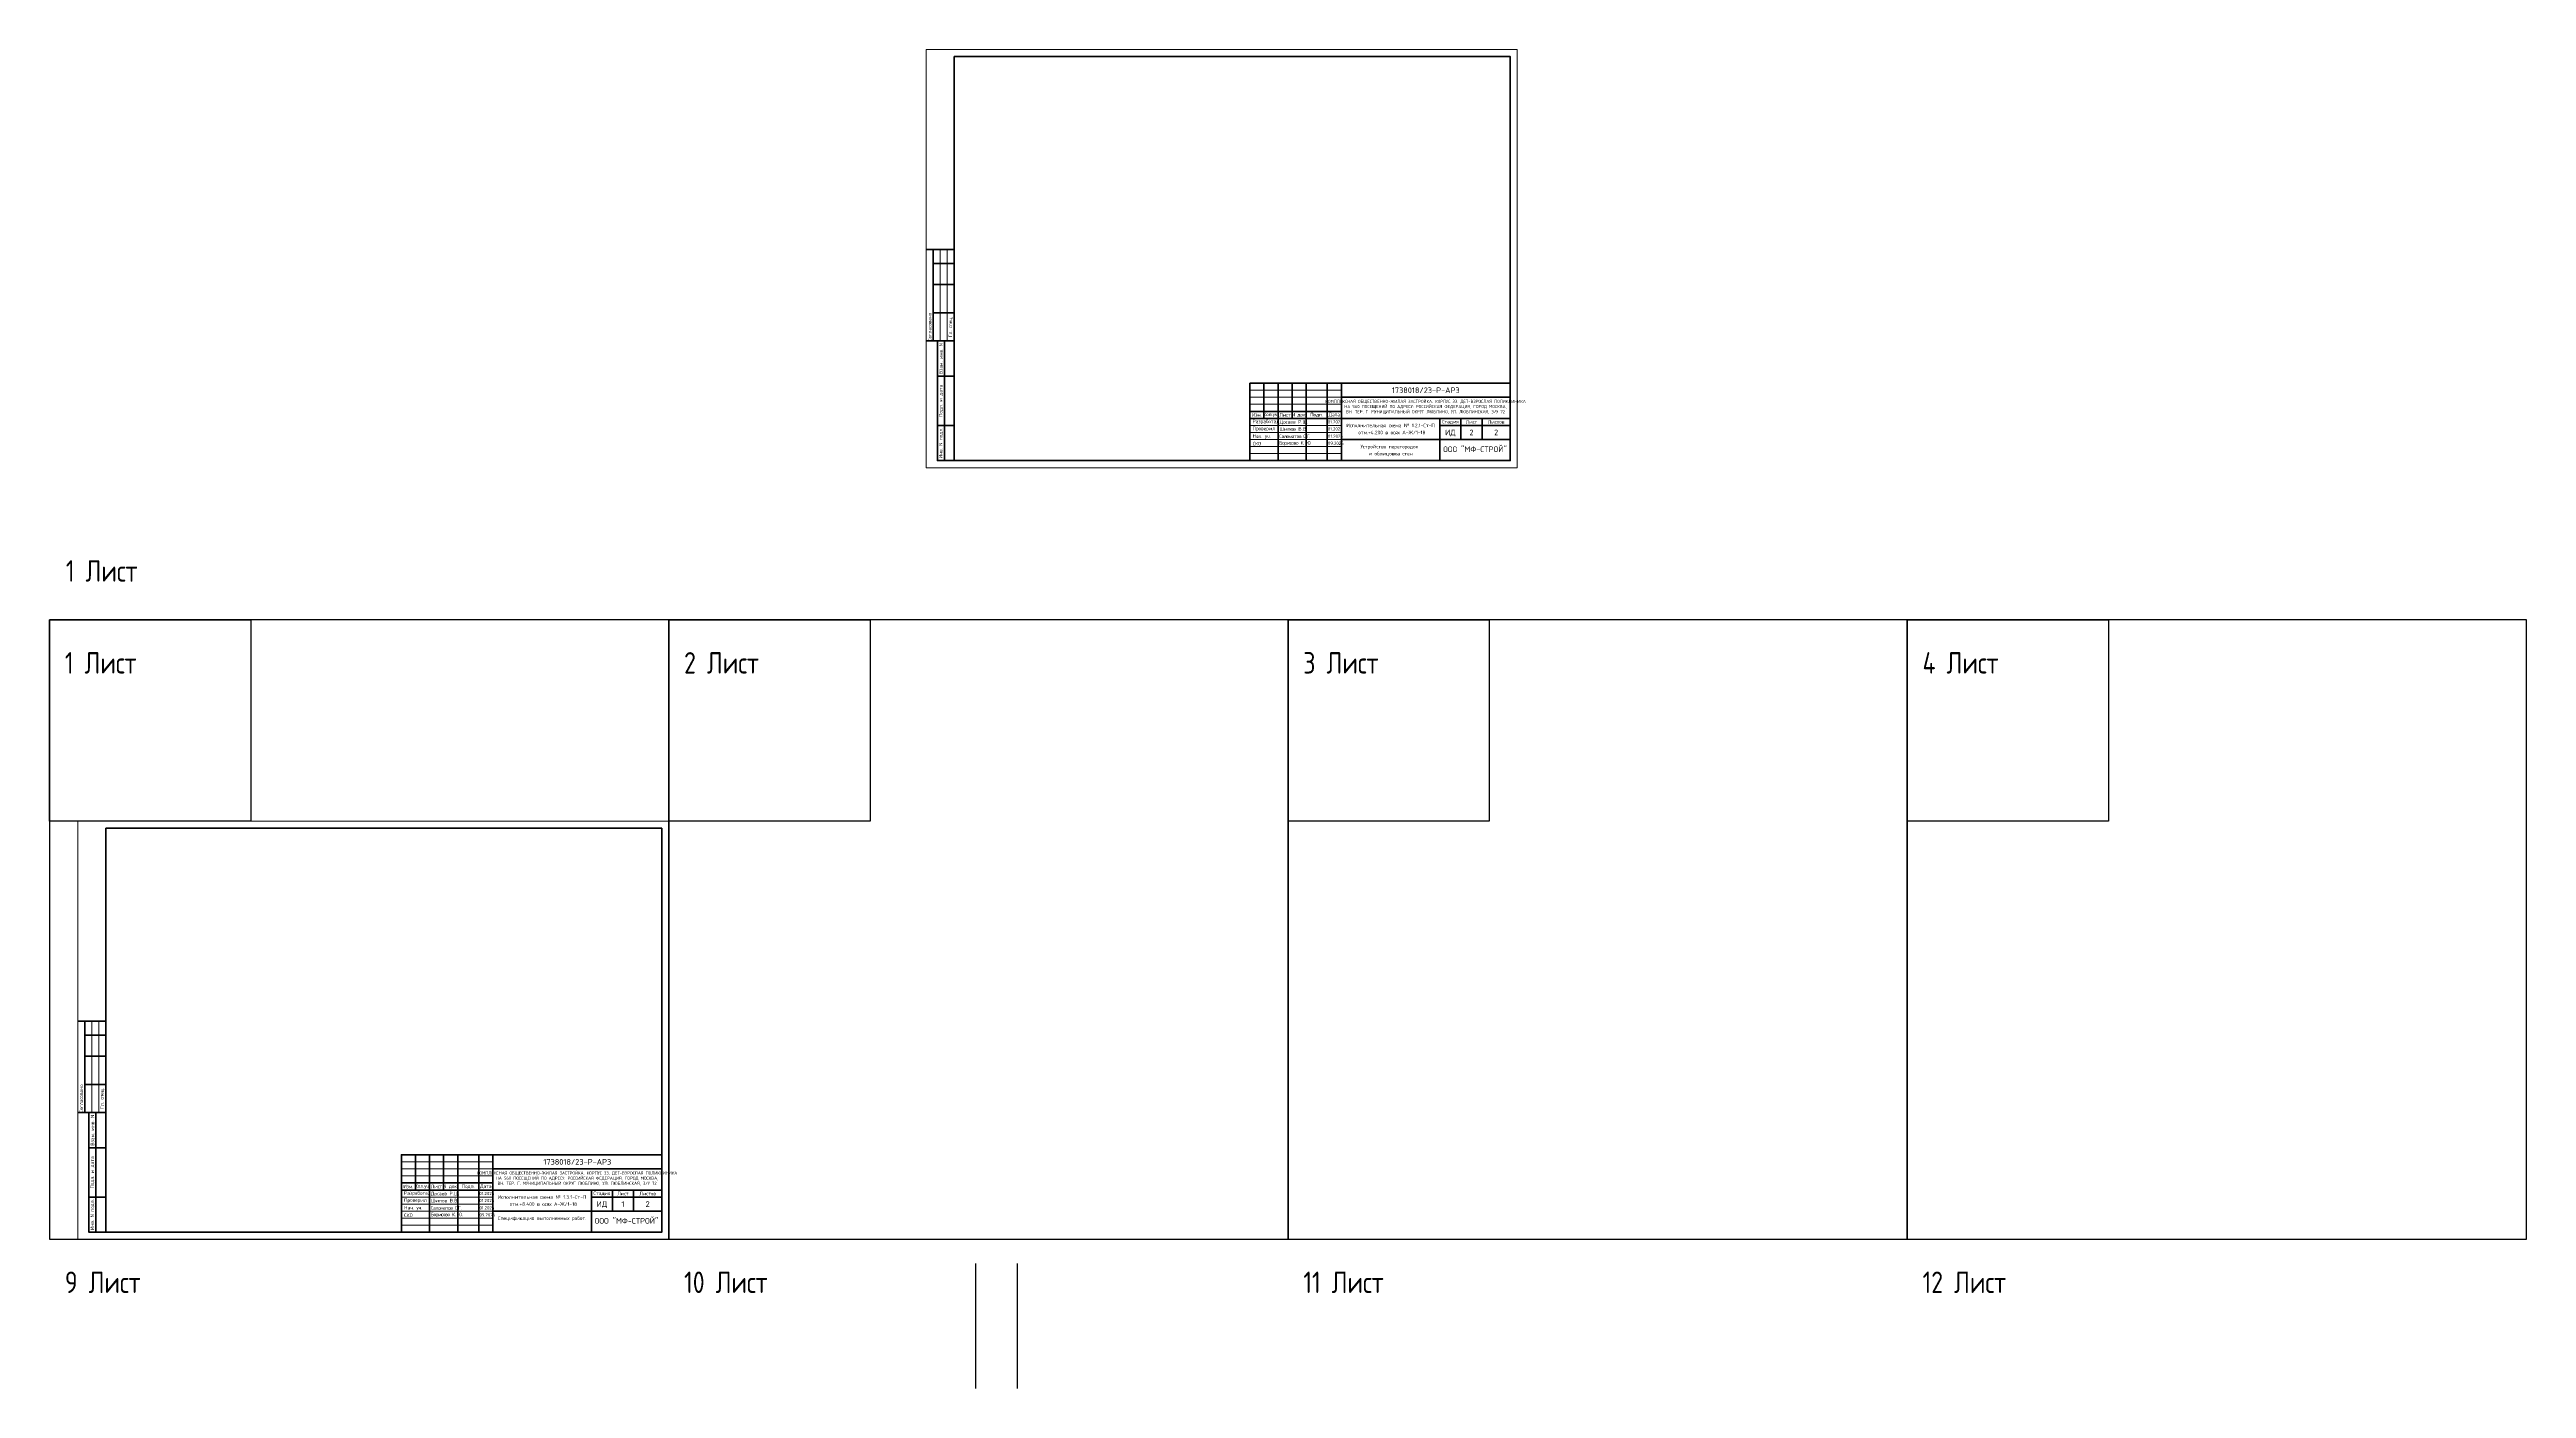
# Paper-space layout '№3' of a CAD drawing. Header units: millimetres. Extents: x -143 to 1617, y -106 to 845.
import ezdxf
from ezdxf.enums import TextEntityAlignment as Align

# ---------------------------------------------------------------- set-up
doc = ezdxf.new("R2018")
doc.units = ezdxf.units.MM
doc.styles.get("Standard").update_dxf_attribs({"font": 'ГОСТ тип А.ttf'})
doc.styles.add('СПДС', font='isocpeur.ttf', dxfattribs={"width": 0.9})

# ---------------------------------------------------------------- blocks, each defined once
blk = doc.blocks.new('*U6925')
at = {"color": 4}
blk.add_lwpolyline([(-220, -220), (220, -220), (220, 220), (-220, 220)], close=True, dxfattribs=at)
at = {"color": 3}
blk.add_lwpolyline([(-220, 220), (-77, 220), (-77, 77), (-220, 77)], close=True, dxfattribs=at)
blk = doc.blocks.new('*U6926')
at = {"color": 0, "linetype": 'ByBlock', "lineweight": -2, "transparency": 16777216}
for p in [(0, 0), (440, 0), (880, 0), (1320, 0)]:
    blk.add_blockref('*U6925', p, dxfattribs=at)
blk = doc.blocks.new('*U7015')
at = {"lineweight": 0}
blk.add_lwpolyline([(-415, -5), (5, -5), (5, 292), (-415, 292)], close=True, dxfattribs=at)
at = {"color": 0, "linetype": 'Continuous', "lineweight": 50}
blk.add_lwpolyline([(-395, 287), (0, 287), (0, 0), (-395, 0)], close=True, dxfattribs=at)
at = {"lineweight": 35}
for points in [[(-395, 150), (-415, 150)], [(-410, 85), (-410, 150)], [(-395, 140), (-410, 140)], [(-395, 125), (-410, 125)], [(-395, 105), (-410, 105)], [(-395, 85), (-415, 85)], [(-395, 85), (-407, 85), (-407, 0), (-395, 0)], [(-402, 0), (-402, 85)], [(-395, 60), (-407, 60)], [(-175, 55), (-175, 30)], [(-165, 55), (-165, 0)], [(-155, 55), (-155, 30)], [(-145, 55), (-145, 0)], [(-130, 55), (-130, 0)], [(-120, 55), (-120, 0)], [(-120, 45), (0, 45)], [(-395, 25), (-407, 25)], [(-185, 35), (-120, 35)], [(-185, 30), (0, 30)], [(-50, 30), (-50, 0)], [(-50, 25), (0, 25)], [(-35, 30), (-35, 15)], [(-20, 30), (-20, 15)], [(-120, 15), (0, 15)]]:
    blk.add_lwpolyline(points, dxfattribs=at)
at = {"lineweight": 18}
for points in [[(-405, 85), (-405, 150)], [(-400, 85), (-400, 150)], [(-185, 50), (-120, 50)], [(-185, 45), (-120, 45)], [(-185, 40), (-120, 40)], [(-185, 25), (-120, 25)], [(-185, 20), (-120, 20)], [(-185, 15), (-120, 15)], [(-185, 10), (-120, 10)], [(-185, 5), (-120, 5)]]:
    blk.add_lwpolyline(points, dxfattribs=at)
at = {"lineweight": 35}
blk.add_lwpolyline([(-185, 0), (0, 0), (0, 55), (-185, 55)], close=True, dxfattribs=at)
at = {"lineweight": 0}
blk.add_lwpolyline([(0, -5), (5, -5), (5, 0)], dxfattribs=at)
at = {"lineweight": -2, "char_height": 2.5, "attachment_point": 5, "rotation": 90, "style": 'СПДС'}
for s, insert, width in [('Согласовано', (-412.5, 95), 19.991), ('Гл. спец.', (-397.5, 95), 19.991), ('Взам. инв. N', (-404.5, 72.5), 24.991), ('Подл. и дата', (-404.5, 42.5), 34.991), ('Инв. N подл.', (-404.5, 12.5), 24.991)]:
    blk.add_mtext(s, dxfattribs=dict(at, insert=insert, width=width))
at = {"insert": (-119.3, 43.2), "char_height": 2.2, "attachment_point": 1, "style": 'СПДС'}
blk.add_mtext_dynamic_manual_height_columns('\\pxqc;КОМПЛЕКСНАЯ ОБЩЕСТВЕННО-ЖИЛАЯ ЗАСТРОЙКА. КОРПУС 33. ДЕТ-ВЗРОСЛАЯ ПОЛИКЛИНИКА НА 560 ПОСЕЩЕНИЙ ПО АДРЕСУ: РОССИЙСКАЯ ФЕДЕРАЦИЯ, ГОРОД МОСКВА, \\PВН. ТЕР. Г. МУНИЦИПАЛЬНЫЙ ОКРУГ ЛЮБЛИНО, УЛ. ЛЮБЛИНСКАЯ, З/У 72', width=118.293, gutter_width=0, heights=[12.8], dxfattribs=at)
at = {"lineweight": -2, "char_height": 2.5, "style": 'СПДС'}
for s, insert, width, attachment_point in [('Разработал', (-183.1, 27.5), 17.953, 4), ('Проверил', (-183.1, 22.5), 17.953, 4), ('Нач. уч.', (-183, 17.1), 17.953, 4), ('Изм.', (-180, 32.5), 10, 5), ('Кол.уч.', (-170, 32.5), 10, 5), ('{\\T0.9;Саломатов С.Г.}', (-164.1, 17.3), 18.77, 4), ('Лист', (-160, 32.5), 10, 5), ('N док.', (-150, 32.5), 10, 5), ('Подп.', (-137.5, 32.5), 15, 5), ('Дата', (-125, 32.5), 10, 5), ('Стадия', (-42.5, 27.5), 15, 5), ('Лист', (-27.5, 27.5), 15, 5), ('Листов', (-10, 27.5), 20, 5), ('СКО', (-183, 12.1), 17.953, 4), ('{\\T0.9;Борисово К. Ю.}', (-164.1, 12.3), 18.77, 4)]:
    blk.add_mtext(s, dxfattribs=dict(at, insert=insert, width=width, attachment_point=attachment_point))
at = {"lineweight": 30, "width": 0.9, "flags": 104}
blk.add_attdef('ШАПКА', text='', height=3, dxfattribs=at).set_placement((-135, 281), align=Align.MIDDLE_CENTER)
at = {"style": 'СПДС'}
for tag, height, p in [('ШИФР_ПРОЕКТА', 4, (-60, 50)), ('НАИМЕНОВАНИЕ_ОБЪЕКТА2', 2.5, (-85, 20)), ('НАИМЕНОВАНИЕ_ОБЪЕКТА', 2.5, (-85, 25)), ('СТАДИЯ', 4, (-42.5, 20)), ('ЛИСТ_первый', 4, (-27.5, 20)), ('ЛИСТОВ', 4, (-10, 20)), ('НАИМЕНОВАНИЕ_ЧЕРТЕЖА2', 2.5, (-85, 5)), ('НАИМЕНОВАНИЕ_ЧЕРТЕЖА1', 2.5, (-85, 10)), ('ОРГАНИЗАЦИЯ_РАЗРАБОТЧИК1', 4, (-25, 8.1))]:
    blk.add_attdef(tag, text='', height=height, dxfattribs=at).set_placement(p, align=Align.MIDDLE_CENTER)
for tag, p in [('РАЗРАБОТЧИК', (-164, 27.5)), ('РУК.ГРУППЫ', (-164, 22.5))]:
    blk.add_attdef(tag, text='', height=2.5, dxfattribs=at).set_placement(p, align=Align.MIDDLE_LEFT)
at = {"style": 'СПДС', "width": 0.9}
for tag, p in [('ДАТА1', (-129.6, 26.4)), ('ДАТА2', (-129.6, 21.4)), ('ДАТА3', (-129.5, 16.2)), ('ДАТА4', (-129.5, 11.2))]:
    blk.add_attdef(tag, p, '', height=2.3, dxfattribs=at)

psp = doc.layouts.new('№3')

# ---------------------------------------------------------------- linework, layer by layer
for p, q in [((515, -17.2), (515, -105.9)), ((544.5, -17.2), (544.5, -105.9))]:
    psp.add_line(p, q)

# ---------------------------------------------------------------- block references
ref = psp.add_blockref('*U7015', (894.9, 553.1))
ref.add_attrib('СТАДИЯ', 'ИД', dxfattribs={"height": 4, "style": 'СПДС'}).set_placement((852.4, 573.1), align=Align.MIDDLE_CENTER)
ref.add_attrib('ЛИСТ_первый', '2', dxfattribs={"height": 4, "style": 'СПДС'}).set_placement((867.4, 573.1), align=Align.MIDDLE_CENTER)
ref.add_attrib('ЛИСТОВ', '2', dxfattribs={"height": 4, "style": 'СПДС'}).set_placement((884.9, 573.1), align=Align.MIDDLE_CENTER)
ref.add_attrib('ШИФР_ПРОЕКТА', '1738018/23-Р-АР3', dxfattribs={"height": 4, "style": 'СПДС'}).set_placement((834.9, 603.1), align=Align.MIDDLE_CENTER)
ref.add_attrib('НАИМЕНОВАНИЕ_ОБЪЕКТА', 'Исполнительная схема № 1.2.1-Ст-П', dxfattribs={"height": 2.5, "style": 'СПДС'}).set_placement((809.9, 578.1), align=Align.MIDDLE_CENTER)
ref.add_attrib('НАИМЕНОВАНИЕ_ОБЪЕКТА2', ' отм.+4.200 в осях А-Ж/1-18', dxfattribs={"height": 2.5, "style": 'СПДС'}).set_placement((809.9, 573.1), align=Align.MIDDLE_CENTER)
ref.add_attrib('НАИМЕНОВАНИЕ_ЧЕРТЕЖА1', 'Устройство перегородок ', dxfattribs={"height": 2.5, "style": 'СПДС'}).set_placement((809.9, 563.1), align=Align.MIDDLE_CENTER)
ref.add_attrib('НАИМЕНОВАНИЕ_ЧЕРТЕЖА2', 'и облицовка стен', dxfattribs={"height": 2.5, "style": 'СПДС'}).set_placement((809.9, 558.1), align=Align.MIDDLE_CENTER)
ref.add_attrib('ОРГАНИЗАЦИЯ_РАЗРАБОТЧИК1', 'ООО "МФ-СТРОЙ"', dxfattribs={"height": 4, "style": 'СПДС'}).set_placement((869.9, 561.2), align=Align.MIDDLE_CENTER)
ref.add_attrib('РАЗРАБОТЧИК', 'Досаев Р.Ш.', dxfattribs={"height": 2.5, "style": 'СПДС'}).set_placement((731, 580.6), align=Align.MIDDLE_LEFT)
ref.add_attrib('РУК.ГРУППЫ', 'Шипов В.В.', dxfattribs={"height": 2.5, "style": 'СПДС'}).set_placement((731, 575.6), align=Align.MIDDLE_LEFT)
ref.add_attrib('ДАТА2', '01.2026', (765.3, 574.5), dxfattribs={"height": 2.3, "style": 'СПДС', "width": 0.9})
lines = psp.add_mtext('\\W0.9000;', dxfattribs={"insert": (759.9, 834.1), "char_height": 2.5, "attachment_point": 1})
ref.add_attrib('ШАПКА', '', (759.9, 834.1), dxfattribs={"flags": 104}).embed_mtext(lines)
ref.add_attrib('ДАТА1', '01.2026', (765.3, 579.5), dxfattribs={"height": 2.3, "style": 'СПДС', "width": 0.9})
ref.add_attrib('ДАТА3', '01.2026', (765.4, 569.3), dxfattribs={"height": 2.3, "style": 'СПДС', "width": 0.9})
ref.add_attrib('ДАТА4', '09.2026', (765.4, 564.3), dxfattribs={"height": 2.3, "style": 'СПДС', "width": 0.9})
psp.add_blockref('*U6926', (77, 220))
ref = psp.add_blockref('*U7015', (292, 5))
ref.add_attrib('СТАДИЯ', 'ИД', dxfattribs={"height": 4, "style": 'СПДС'}).set_placement((249.5, 25), align=Align.MIDDLE_CENTER)
ref.add_attrib('ЛИСТ_первый', '1', dxfattribs={"height": 4, "style": 'СПДС'}).set_placement((264.5, 25), align=Align.MIDDLE_CENTER)
ref.add_attrib('ЛИСТОВ', '2', dxfattribs={"height": 4, "style": 'СПДС'}).set_placement((282, 25), align=Align.MIDDLE_CENTER)
ref.add_attrib('ШИФР_ПРОЕКТА', '1738018/23-Р-АР3', dxfattribs={"height": 4, "style": 'СПДС'}).set_placement((232, 55), align=Align.MIDDLE_CENTER)
ref.add_attrib('НАИМЕНОВАНИЕ_ОБЪЕКТА', 'Исполнительная схема № 1.3.1-Ст-П', dxfattribs={"height": 2.5, "style": 'СПДС'}).set_placement((207, 30), align=Align.MIDDLE_CENTER)
ref.add_attrib('НАИМЕНОВАНИЕ_ОБЪЕКТА2', ' отм.+8.400 в осях А-Ж/1-18', dxfattribs={"height": 2.5, "style": 'СПДС'}).set_placement((207, 25), align=Align.MIDDLE_CENTER)
ref.add_attrib('НАИМЕНОВАНИЕ_ЧЕРТЕЖА1', 'Спецификация выполненных работ.', dxfattribs={"height": 2.5, "style": 'СПДС'}).set_placement((207, 15), align=Align.MIDDLE_CENTER)
ref.add_attrib('ОРГАНИЗАЦИЯ_РАЗРАБОТЧИК1', 'ООО "МФ-СТРОЙ"', dxfattribs={"height": 4, "style": 'СПДС'}).set_placement((267, 13.1), align=Align.MIDDLE_CENTER)
ref.add_attrib('РАЗРАБОТЧИК', 'Досаев Р.Ш.', dxfattribs={"height": 2.5, "style": 'СПДС'}).set_placement((128, 32.5), align=Align.MIDDLE_LEFT)
ref.add_attrib('РУК.ГРУППЫ', 'Шипов В.В.', dxfattribs={"height": 2.5, "style": 'СПДС'}).set_placement((128, 27.5), align=Align.MIDDLE_LEFT)
ref.add_attrib('ДАТА2', '01.2026', (162.4, 26.4), dxfattribs={"height": 2.3, "style": 'СПДС', "width": 0.9})
lines = psp.add_mtext('\\W0.9000;', dxfattribs={"insert": (157, 286), "char_height": 2.5, "attachment_point": 1})
ref.add_attrib('ШАПКА', '', (157, 286), dxfattribs={"flags": 104}).embed_mtext(lines)
ref.add_attrib('ДАТА1', '01.2026', (162.4, 31.4), dxfattribs={"height": 2.3, "style": 'СПДС', "width": 0.9})
ref.add_attrib('ДАТА3', '01.2026', (162.5, 21.2), dxfattribs={"height": 2.3, "style": 'СПДС', "width": 0.9})
ref.add_attrib('ДАТА4', '09.2026', (162.5, 16.2), dxfattribs={"height": 2.3, "style": 'СПДС', "width": 0.9})

# ---------------------------------------------------------------- texts
at = {"char_height": 15.26, "attachment_point": 1}
for s, insert in [('1 Лист', (-131.4, 482.4)), ('1 Лист', (-132.1, 417.1)), ('2 Лист', (307.9, 417.1)), ('3 Лист', (747.9, 417.1)), ('4 Лист', (1187.9, 417.1)), ('9 Лист', (-132.1, -22.9)), ('10 Лист', (307.9, -22.9)), ('11 Лист', (747.9, -22.9)), ('12 Лист', (1187.9, -22.9))]:
    psp.add_mtext_dynamic_manual_height_columns(s, width=109.648, gutter_width=76.3, heights=[0], dxfattribs=dict(at, insert=insert))

doc.saveas('drawing.dxf')
